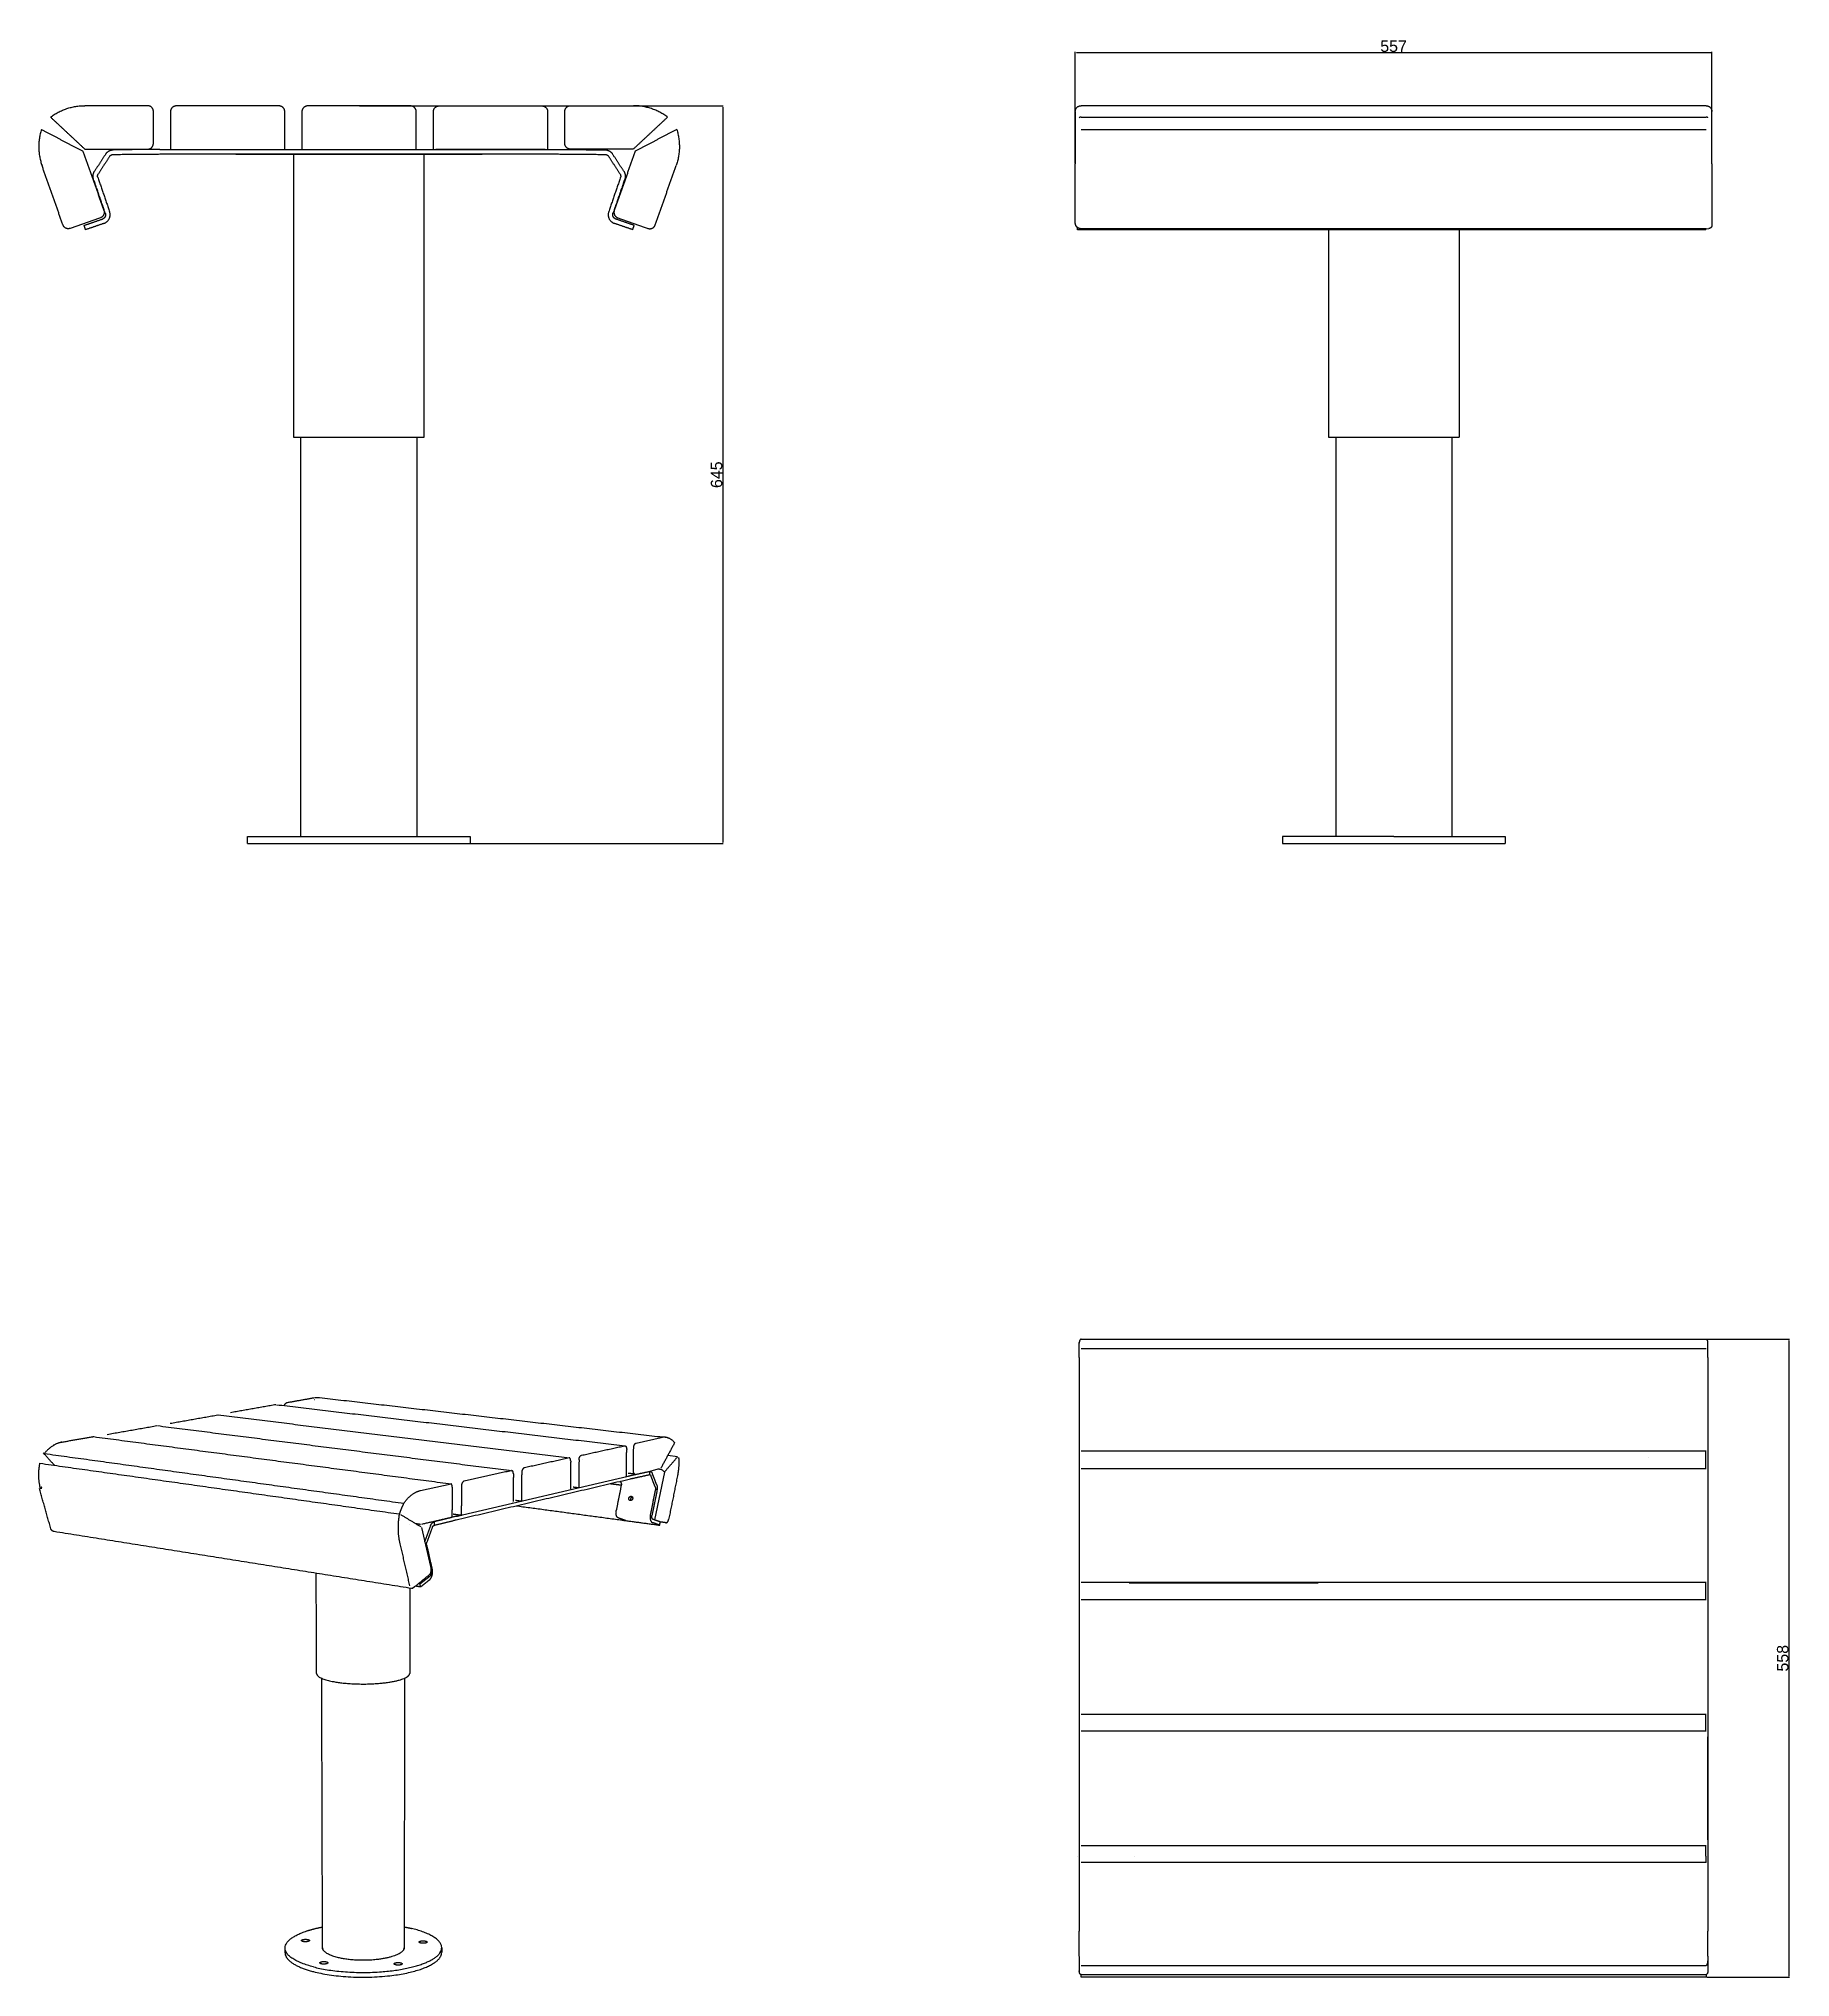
# Model space of a CAD drawing. Header units: millimetres. Extents: x -3602 to 1532, y 0 to 13678.
# Drawn here: x 0 to 1532, y 0 to 1696 of the extents above.
import ezdxf

# ---------------------------------------------------------------- set-up
doc = ezdxf.new("R2010")
doc.units = ezdxf.units.MM
doc.header["$MEASUREMENT"] = 0
doc.layers.add('Domyślny', color=7, linetype='Continuous', true_color=0x000000)
doc.layers.add('Utwórz2D linie widoczne', color=7, linetype='Continuous', true_color=0x000000)
doc.styles.add('Arial', font='arial.ttf')
doc.dimstyles.new('Domyślny', dxfattribs={"dimtxt": 10, "dimasz": 1, "dimexe": 0.5, "dimexo": 0.5, "dimgap": 0.25, "dimtad": 1, "dimtoh": 1, "dimdec": 0, "dimzin": 1, "dimdsep": 46, "dimtxsty": 'Arial', "dimcen": 0.5, "dimazin": 0, "dimtfac": 1, "dimtdec": 4, "dimtix": 1, "dimtmove": 1, "dimatfit": 3, "dimfxl": 0, "dimtolj": 1, "dimtzin": 1, "dimarcsym": 0})

msp = doc.modelspace()

# ---------------------------------------------------------------- blocks, each defined once
blk = doc.blocks.new('*D1')
at = {"layer": 'Defpoints', "color": 0}
for p in [(1458.858519878246, 558.2000154145965), (1458.858519878245, 0), (1531.238234795976, -8.844809040082772e-14)]:
    blk.add_point(p, dxfattribs=at)
at = {"layer": 'Domyślny', "color": 0, "lineweight": -2}
for p, q in [((1459.358519878246, 558.2000154145965), (1531.738234795977, 558.2000154145964)), ((1531.238234795977, 557.2000154145964), (1531.238234795976, 0.9999999999999115)), ((1459.358519878245, -6.110005441535673e-16), (1531.738234795976, -8.905909094498129e-14))]:
    blk.add_line(p, q, dxfattribs=at)
at = {"layer": 'Domyślny', "color": 0}
for points in [[(1531.404901462644, 557.2000154145964), (1531.07156812931, 557.2000154145964), (1531.238234795977, 558.2000154145964)], [(1531.07156812931, 0.9999999999999117), (1531.404901462643, 0.9999999999999113), (1531.238234795976, -8.844809040082772e-14)]]:
    blk.add_solid(points, dxfattribs=at)
at = {"layer": 'Domyślny', "color": 0, "insert": (1525.883234795977, 279.1000077072981), "char_height": 10, "attachment_point": 5, "rotation": 89.99999999999993, "style": 'Arial'}
blk.add_mtext('\\A1;558', dxfattribs=at)
blk = doc.blocks.new('*D2')
at = {"layer": 'Defpoints', "color": 0}
for p in [(1463.858519878245, 1684.293391068549), (906.9140754338435, 1586.84305357125), (1463.858519878242, 1586.843053571229)]:
    blk.add_point(p, dxfattribs=at)
at = {"layer": 'Domyślny', "color": 0, "lineweight": -2}
for p, q in [((906.9140754338435, 1587.34305357125), (906.9140754338472, 1684.79339106857)), ((907.9140754338472, 1684.29339106857), (1462.858519878245, 1684.293391068549)), ((1463.858519878242, 1587.343053571229), (1463.858519878245, 1684.793391068549))]:
    blk.add_line(p, q, dxfattribs=at)
at = {"layer": 'Domyślny', "color": 0}
for points in [[(907.9140754338472, 1684.460057735237), (907.9140754338472, 1684.126724401903), (906.9140754338472, 1684.29339106857)], [(1462.858519878245, 1684.126724401883), (1462.858519878245, 1684.460057735216), (1463.858519878245, 1684.293391068549)]]:
    blk.add_solid(points, dxfattribs=at)
at = {"layer": 'Domyślny', "color": 0, "insert": (1185.386297656047, 1689.62839106856), "char_height": 10, "attachment_point": 5, "style": 'Arial'}
blk.add_mtext('\\A1;557', dxfattribs=at)
blk = doc.blocks.new('*D3')
at = {"layer": 'Defpoints', "color": 0}
for p in [(280.2518617468877, 1637.413860246942), (280.2518617468877, 992.011894226584), (598.421343609886, 992.011894226584)]:
    blk.add_point(p, dxfattribs=at)
at = {"layer": 'Domyślny', "color": 0, "lineweight": -2}
for p, q in [((280.7518617468877, 1637.413860246942), (598.921343609886, 1637.413860246942)), ((598.421343609886, 1636.413860246942), (598.421343609886, 993.011894226584)), ((280.7518617468877, 992.011894226584), (598.921343609886, 992.011894226584))]:
    blk.add_line(p, q, dxfattribs=at)
at = {"layer": 'Domyślny', "color": 0}
for points in [[(598.5880102765526, 1636.413860246942), (598.2546769432194, 1636.413860246942), (598.421343609886, 1637.413860246942)], [(598.2546769432194, 993.011894226584), (598.5880102765526, 993.011894226584), (598.421343609886, 992.011894226584)]]:
    blk.add_solid(points, dxfattribs=at)
at = {"layer": 'Domyślny', "color": 0, "insert": (593.066343609886, 1314.712877236763), "char_height": 10, "attachment_point": 5, "rotation": 90, "style": 'Arial'}
blk.add_mtext('\\A1;645', dxfattribs=at)

# ---------------------------------------------------------------- dimensions: what is measured, and where the dimension line sits
at = {"layer": 'Domyślny'}
for p1, p2, distance, picture, middle in [((906.9140754338435, 1586.84305357125), (1463.858519878242, 1586.843053571229), 97.4503374973201, '*D2', (1185.386297656047, 1689.62839106856)), ((280.2518617468877, 1637.413860246942), (280.2518617468877, 992.011894226584), 318.1694818629983, '*D3', (593.066343609886, 1314.712877236763)), ((1458.858519878246, 558.2000154145965), (1458.858519878245, 0), 72.37971491773101, '*D1', (1525.883234795977, 279.1000077072981))]:
    dim = msp.add_aligned_dim(p1=p1, p2=p2, distance=distance, dimstyle='Domyślny', dxfattribs=at)
    dim.commit()
    dim.dimension.update_dxf_attribs({"geometry": picture, "text_midpoint": middle})

# ---------------------------------------------------------------- linework, layer by layer
at = {"layer": 'Domyślny'}
for points in [[(906.9140754338013, 1632.613436513142), (906.9140754338435, 1586.84305357125)], [(1463.858519878242, 1586.843053571229), (1463.858519878244, 1632.613436513142)], [(1458.732630915269, 1529.968914566114), (1461.100215386694, 1530.103483111681)], [(1463.858519878187, 1534.968914566129), (1463.858519878187, 1532.692279338651)], [(910.3862976560225, 520.2310615892468), (910.3862976560225, 40.27266190453633)], [(1460.386297656022, 520.2310615892522), (1460.386297656022, 40.27266190453088)], [(522.5924071597756, 467.379887736716), (544.6518657269984, 472.239250075881)], [(541.7498487458495, 444.5743508024085), (534.6857183074112, 442.6304624106209)], [(547.358621814206, 441.969606807355), (538.7062312340229, 400.1679286422622)], [(558.902574584676, 455.2834000498069), (550.3155522817779, 456.5480297513089)], [(334.0625913811077, 425.8496441991056), (360.6819838987684, 431.7153837755116)], [(370.8103243255687, 404.6032508684572), (515.7287407427564, 438.4966636793157)], [(334.8038850418421, 393.6221501265246), (343.5211665932964, 355.448659690712)], [(361.5120031515181, 404.6246989612533), (361.5120031515181, 402.3750282122714)], [(328.7010992994974, 341.4656637691437), (326.9916011147454, 340.0617499177694), (326.2471965772379, 340.1800486966541)], [(333.5139218476106, 344.2169086627318), (342.3212857461656, 351.2158625068953)]]:
    msp.add_lwpolyline(points, dxfattribs=at)
at = {"layer": 'Utwórz2D linie widoczne'}
for points, weights in [([(10.27266190452884, 1627.613436513135), (23.60599523785983, 1637.613436513142), (40.27266190452883, 1637.613436513142)], [1, 0.9486832980504415, 1]), ([(100.2726619045288, 1632.613436513142), (100.2726619045293, 1637.613436513142), (95.27266190452883, 1637.613436513142)], [1, 0.7071067811864833, 1]), ([(120.2518617468913, 1637.413860246941), (115.2518617468893, 1637.413860246944), (115.2518617468914, 1632.413860246941)], [1, 0.707106781186245, 1]), ([(215.2518617468895, 1632.413860246942), (215.2518617468877, 1637.41386024694), (210.2518617468895, 1637.413860246942)], [1, 0.7071067811867726, 1]), ([(235.2518617468895, 1637.413860246942), (230.251861746888, 1637.413860246943), (230.2518617468895, 1632.413860246942)], [1, 0.7071067811862923, 1]), ([(330.2518617468877, 1632.413860246943), (330.2518617468877, 1637.413860246942), (325.2518617468877, 1637.413860246942)], [1, 0.7071067811865074, 1]), ([(345.2518617468913, 1632.413860246942), (345.25186174689, 1637.413860246943), (350.2518617468913, 1637.413860246942)], [1, 0.7071067811863345, 1]), ([(440.2518617468895, 1637.413860246941), (445.251861746893, 1637.413860246945), (445.2518617468896, 1632.413860246941)], [1, 0.7071067811860451, 1]), ([(460.2310615892466, 1632.613436513142), (460.2310615892452, 1637.613436513143), (465.2310615892466, 1637.613436513142)], [1, 0.7071067811863506, 1]), ([(550.2310615892466, 1627.613436513135), (536.8977282559157, 1637.613436513142), (520.2310615892466, 1637.613436513142)], [1, 0.9486832980504372, 1]), ([(906.9140754338035, 1632.613436513139), (906.9140754338038, 1637.613436513137), (911.9140754338013, 1637.613436513136)], [1, 0.7071067811864993, 1]), ([(1458.858519878244, 1637.613436513142), (1463.858519878244, 1637.613436513142), (1463.858519878244, 1632.613436513142)], [1, 0.7071067811865315, 1]), ([(2.303708079184617, 1616.799646045058), (-2.697000059609045, 1600.900882071451), (2.841691813527127, 1585.181446009292)], [1, 0.9486832980504426, 1]), ([(558.2000154145908, 1616.799646045058), (563.2007235533833, 1600.900882071451), (557.6620316802484, 1585.181446009292)], [1, 0.9486832980504641, 1]), ([(58.58564761427715, 1595.363610032552), (60.92680849254345, 1598.96868164365), (65.22519987385658, 1599.006193136946)], [1, 0.8808907382051395, 1]), ([(61.9403298860625, 1593.185053892492), (63.11091032519412, 1594.987589698041), (65.26010601584949, 1595.006345444687)], [1, 0.8808907382048428, 1]), ([(95.27266190452883, 1599.613436513142), (100.272661904531, 1599.61343651314), (100.2726619045287, 1604.613436513142)], [1, 0.707106781186237, 1]), ([(465.2310615892466, 1599.613436513142), (460.2310615892473, 1599.613436513142), (460.2310615892467, 1604.613436513142)], [1, 0.707106781186652, 1]), ([(495.3735297733683, 1595.006345444687), (497.5227254640228, 1594.98758969804), (498.6933059031535, 1593.185053892491)], [1, 0.8808907382049297, 1]), ([(495.4084359153612, 1599.006193136943), (499.7068272966721, 1598.968681643647), (502.0479881749387, 1595.363610032551)], [1, 0.880890738205302, 1]), ([(47.64616946746264, 1574.216091473568), (46.95721073056444, 1577.457387491381), (48.76198572976957, 1580.236497280231)], [1, 0.9238795325116116, 1]), ([(51.55875987039599, 1575.047738236839), (51.21428050194668, 1576.668386245745), (52.11666800154751, 1578.05794114017)], [1, 0.9238795325117717, 1]), ([(508.5169677876702, 1578.05794114017), (509.4193552872686, 1576.668386245745), (509.0748759188219, 1575.047738236839)], [1, 0.9238795325122859, 1]), ([(511.8716500594483, 1580.236497280231), (513.6764250586556, 1577.457387491382), (512.987466321757, 1574.216091473568)], [1, 0.9238795325114808, 1]), ([(56.95968921659096, 1545.935524474922), (58.62129677853272, 1541.219693656275), (53.9054659598851, 1539.558086094334)], [1, 0.7071067811864503, 1]), ([(57.0422395577325, 1534.641708562962), (64.6063881625372, 1537.246253798613), (62.00184292687031, 1544.810402403413)], [1, 0.7071067811858301, 1]), ([(498.6317928623475, 1544.810402403413), (496.0272476266742, 1537.24625379861), (503.5913962314853, 1534.641708562961)], [1, 0.7071067811854195, 1]), ([(503.5440342771844, 1545.935524474922), (501.8824267152472, 1541.219693656277), (506.5982575338904, 1539.558086094334)], [1, 0.7071067811869439, 1]), ([(27.49681337546008, 1530.253083747467), (22.78098255681287, 1528.591476185526), (21.11937499487343, 1533.307307004173)], [1, 0.7071067811864098, 1]), ([(58.21976862446991, 1543.508129785584), (59.52204124230595, 1539.726055483183), (55.739966939901, 1538.423782865357)], [1, 0.7071067811855575, 1]), ([(504.8936688493168, 1538.423782865359), (501.1115945469097, 1539.726055483182), (502.4138671647477, 1543.508129785584)], [1, 0.7071067811851744, 1]), ([(533.0069101183153, 1530.253083747467), (537.722740936962, 1528.591476185527), (539.3843484989021, 1533.307307004173)], [1, 0.7071067811865324, 1]), ([(241.3398871831608, 505.6295635761637), (241.4840446572418, 505.6515842789092), (241.628888731781, 505.6346584774899)], [1, 0.9910414044525281, 1]), ([(241.6241011168966, 507.0976017615499), (243.5715050474845, 507.4400818340542), (245.4842315319095, 507.2203638238499)], [4204.451454159431, 4145.709750866041, 4122.942750620947]), ([(20.10906692616752, 468.1408738948755), (11.64355522927403, 466.6520872008584), (4.953918444524712, 458.2544198129089)], [3833.251746804925, 3624.313385623677, 3811.665823788862]), ([(47.07009354253851, 472.9723458455367), (47.61763238748046, 473.0686062957431), (48.16878032013663, 472.9957995836683)], [1, 0.9883665017710578, 1]), ([(512.4091324126372, 464.9932267116567), (514.4553658063779, 465.4441262651412), (514.4093420625453, 461.8447897121919)], [3807.365584678375, 2694.948404428368, 3812.040618213179]), ([(520.5154833095272, 463.3439890291222), (520.5626586424952, 466.9327650898578), (522.5924071597756, 467.379887736716)], [3823.593274745906, 2703.117366203911, 3826.652238732519]), ([(556.3735295222292, 467.793999167879), (551.2411085330381, 473.6907597871328), (544.6518657269984, 472.239250075881)], [3894.00728721276, 3682.863718642343, 3869.189225100317]), ([(1.674988865095463, 427.0478286423097), (-1.367023911382025, 437.813331477477), (1.001974600858864, 449.7331310095428)], [3812.77601813454, 3610.643119317018, 3807.250220623104]), ([(414.0255995317267, 443.2354537153773), (413.7953306904643, 443.2640743277865), (413.5689338999256, 443.2132081116429)], [1, 0.9851874475432885, 1]), ([(415.2474413329953, 440.4995112777826), (415.2658248614363, 442.3456199245777), (414.4157213352602, 443.2603428421211)], [3723.099646716875, 3082.60282762882, 3192.502890028178]), ([(424.779255823202, 445.6834684275381), (422.5467060341402, 445.1915129614135), (422.5189535224927, 441.4325015186774)], [3648.818635489315, 2577.370019427291, 3645.759671502703]), ([(464.5611919677892, 454.3882348341066), (464.364200787496, 454.4069827505218), (464.1711121538549, 454.363695465532)], [1, 0.987589320652312, 1]), ([(465.3929547318557, 451.6277529292702), (465.4113382602968, 453.4738615760654), (464.5612347341206, 454.3885844936087)], [3723.099646716875, 3082.60282762882, 3192.502890028178]), ([(472.6874622117041, 452.5768015251652), (472.725410400687, 456.2486853555712), (474.8529223660165, 456.7174951199579)], [3734.700642999005, 2640.260783498183, 3737.759606985617]), ([(521.8168931086675, 440.148862464658), (520.2134648191814, 440.3684918813131), (520.2516694820404, 443.2748408322323)], [3560.708612868275, 2865.052358085144, 3828.118269480839]), ([(534.2964131655989, 442.5876693584084), (536.0142297246474, 442.9631003877633), (536.9126662332837, 440.6235880507463)], [3856.307716548497, 3399.919502237621, 3862.031411383563]), ([(559.8170218544482, 454.7125211114155), (560.4652714790336, 446.7866955287267), (558.8271845755604, 438.6764289789767)], [3899.587981078084, 3777.355751316325, 3901.759466013726]), ([(2.623302622196188, 428.9142702341464), (1.299947715336105, 428.0013368870582), (2.746524301075193, 427.7875213329713)], [3817.848881319002, 2698.306209817707, 3814.287069223376]), ([(319.3953113823991, 414.7471489567047), (325.9438971291908, 424.0612196568292), (334.0625913811077, 425.8496441991056)], [3476.403594729743, 3306.25570844812, 3497.989517745806]), ([(361.7522441455008, 428.9230430123527), (361.7706276739416, 430.7691516591478), (360.9205241477655, 431.6838745766912)], [3723.099646716875, 3082.60282762882, 3192.502890028178]), ([(372.2034805176385, 434.0980873650124), (369.8579176802659, 433.5812288095453), (369.8414409859238, 429.7308580247512)], [3559.877663993017, 2514.479255356949, 3556.818700006403]), ([(465.1092484676824, 426.6578139941717), (465.0950137974696, 426.6597233258873), (465.0806053391284, 426.6615927319217)], [3700.781927935986, 3713.585384472367, 3726.703241457537]), ([(509.4963596180652, 432.7507600898177), (509.8454323654735, 431.8605226888149), (509.6932718674607, 430.6902368123315)], [3900.479889827629, 3604.42578649407, 3901.397845562575]), ([(513.1927658952937, 437.9137852795437), (513.2070204670209, 437.9120020087292), (513.2211091856021, 437.9101806522069)], [3815.644212953841, 3802.213635712727, 3789.104967034457]), ([(534.2427360027432, 439.7423827072271), (535.1019002410259, 439.93137701441), (535.5516623243282, 438.7618811552614)], [3856.927123352216, 3398.998256422934, 3859.788970769749]), ([(539.3151617662704, 428.9758249788447), (539.6598921343756, 428.0794383046679), (539.5065615828411, 426.899881677924)], [3869.831235063464, 3576.110121658165, 3870.749190798409]), ([(540.6704563352635, 430.8383709330387), (541.3587083439753, 429.0461752131669), (541.0523013773623, 426.6889888134407)], [3872.073675677273, 3579.034115949954, 3873.909587147169]), ([(319.3953113823991, 414.7471489567047), (317.0685314928642, 410.1766548803182), (315.491257485977, 405.3420865978503)], [3471.987991563989, 3400.648604424998, 3386.919171459978]), ([(414.6447601415181, 414.8552165238146), (414.6303819226671, 414.8572203611673), (414.6158213935853, 414.8591822962769)], [3612.458901524676, 3624.957139731368, 3637.762269961237]), ([(507.1441444312882, 401.8242071980397), (504.1317510783877, 402.8893235608824), (505.2429975925475, 408.4562573778595)], [3903.686819143439, 2755.889138358222, 3898.207731480983]), ([(315.4616599142024, 405.3476955027093), (312.9814427211048, 392.2598631654553), (315.6998795591098, 380.5458637538897)], [3471.987991563989, 3292.585442141465, 3477.513789075423]), ([(342.7471773591172, 394.936751109718), (343.8792580829553, 397.9999468937288), (345.9410353647885, 398.511520289343)], [3519.057808701158, 3100.987207529384, 3523.604170009872]), ([(344.3532550922167, 393.6253571248128), (344.918640687907, 395.1561694335667), (345.9488430326355, 395.4132460481555)], [3522.004388962368, 3103.041934471552, 3524.277569616723]), ([(535.0456120671108, 404.4865815889369), (533.9316613670087, 398.8747102946857), (536.9196423271612, 397.8076655619465)], [3867.559076716818, 2734.217266736104, 3873.038164379273]), ([(537.4754674303767, 400.6094543689093), (535.9832904519044, 401.1447597806779), (536.5396047366869, 403.9481902158367)], [3873.434132188215, 2736.714399802224, 3870.694588356986]), ([(548.5829804063732, 397.7060085197416), (550.4177045883117, 397.0200915530679), (551.1190122934539, 400.4929943513376)], [3896.420242864857, 2757.954029265882, 3900.858968407847]), ([(337.6753770346069, 381.0477172055408), (337.8047537140422, 381.5622466565032), (337.9882675006509, 382.0600433732601)], [1, 0.9985731153619681, 1]), ([(339.3262070027896, 378.3555792336912), (339.1634230037703, 379.5736039462221), (339.6006857296189, 380.7575166033448)], [3516.90640163711, 3248.709730578438, 3516.851417922868]), ([(342.9507769046319, 357.2578795089374), (343.7378858270022, 353.8145232616062), (341.471815936051, 351.9535286513367)], [3525.711048721598, 2494.501778597368, 3524.37955160811]), ([(341.8810255817788, 347.7235269826818), (345.5079817168904, 350.6624593139585), (344.2785585235702, 356.1843268471756)], [3527.677218880093, 2498.283506049306, 3529.869643250464]), ([(343.5211665932964, 355.448659690712), (344.1374652602494, 352.6850078555845), (342.3212857461656, 351.2158625068953)], [3527.155044234518, 2495.219622373131, 3526.05883204933]), ([(243.0489178621305, 265.8054982796983), (243.0632075980421, 261.3875725929767), (258.0476330184077, 258.6122050114166)], [3333.54602061795, 3238.150942645504, 3853.580385744755]), ([(319.7198276200049, 44.05720008228585), (322.984595474373, 43.43626657930946), (326.007094931104, 42.70486588176351)], [3864.608125477081, 3940.155505470977, 4029.696624707793]), ([(215.4671765494438, 21.46108793936917), (215.5174478762073, 11.30635747814984), (240.3626634489858, 4.878057258481419)], [3379.551500074582, 3276.904532418482, 3879.853314769065]), ([(261.3739677593749, 17.27891342056581), (246.6210492596478, 21.02116996498769), (248.28624061864, 26.96589260211284)], [3914.846761514742, 3226.353609920763, 3407.42623982808]), ([(248.2903040106027, 25.5953646643963), (248.2935917547537, 25.0168317810717), (248.4751267775552, 24.46750843199036)], [1, 0.9877407325833638, 1]), ([(319.5120594730805, 24.5788697381115), (319.692636201549, 25.12856724582807), (319.6950168585078, 25.70716005370481)], [1, 0.9877568997885241, 1]), ([(911.9140754338015, 8.101105061608028e-05), (911.9140754338016, -0.01382314964527314), (911.9140754338017, 2.303708079186663)], [0.974398027237819, 0.9755443842271704, 1])]:
    msp.add_rational_spline(points, weights, degree=2, dxfattribs=at)
for points in [[(95.27266190452883, 1637.613436513142), (67.77266190452883, 1637.613436513142), (40.27266190452883, 1637.613436513142)], [(100.2726619045288, 1604.613436513142), (100.2726619045288, 1618.613436513142), (100.2726619045288, 1632.613436513142)], [(115.2518617468895, 1632.413860246941), (115.2518617468895, 1615.913860246941), (115.2518617468895, 1599.413860246941)], [(210.2518617468895, 1637.413860246942), (165.2518617468895, 1637.413860246941), (120.2518617468895, 1637.413860246941)], [(215.2518617468895, 1599.413860246942), (215.2518617468895, 1615.913860246942), (215.2518617468895, 1632.413860246942)], [(230.2518617468877, 1632.413860246942), (230.2518617468877, 1615.913860246942), (230.2518617468877, 1599.413860246942)], [(325.2518617468877, 1637.413860246942), (280.2518617468877, 1637.413860246942), (235.2518617468877, 1637.413860246942)], [(330.2518617468877, 1599.413860246943), (330.2518617468877, 1615.913860246943), (330.2518617468877, 1632.413860246943)], [(345.2518617468913, 1599.413860246942), (345.2518617468913, 1615.913860246942), (345.2518617468913, 1632.413860246942)], [(350.2518617468913, 1637.413860246942), (395.2518617468913, 1637.413860246941), (440.2518617468913, 1637.413860246941)], [(445.2518617468913, 1632.413860246941), (445.2518617468913, 1615.913860246941), (445.2518617468913, 1599.413860246941)], [(460.2310615892466, 1604.613436513142), (460.2310615892466, 1618.613436513142), (460.2310615892466, 1632.613436513142)], [(465.2310615892466, 1637.613436513142), (492.7310615892466, 1637.613436513142), (520.2310615892466, 1637.613436513142)], [(1458.858519878244, 1637.613436513142), (1185.386297656022, 1637.613436513142), (911.9140754338003, 1637.613436513142)], [(2.303708079182798, 1616.799646045058), (20.49285705721377, 1607.304654762549), (38.68200603524474, 1597.80966348004)], [(10.27266190452883, 1627.613436513135), (25.27266190452883, 1613.613436513138), (40.27266190452883, 1599.613436513142)], [(550.2310615892466, 1627.613436513135), (535.2310615892466, 1613.613436513138), (520.2310615892466, 1599.613436513142)], [(558.2000154145926, 1616.799646045058), (540.0108664365616, 1607.304654762549), (521.8217174585307, 1597.80966348004)], [(911.9140754338003, 1627.613436513135), (1185.386297656022, 1627.613436513135), (1458.858519878244, 1627.613436513135)], [(911.9140754338017, 1616.799646045058), (1185.386297656024, 1616.799646045058), (1458.858519878246, 1616.799646045058)], [(38.68200603524474, 1597.80966348004), (47.82084762591785, 1571.872593977481), (56.95968921659096, 1545.935524474922)], [(40.27266190452883, 1599.613436513142), (67.77266190452883, 1599.613436513142), (95.27266190452883, 1599.613436513142)], [(58.58564761427897, 1595.363610032551), (53.67381667202426, 1587.800053656391), (48.76198572976955, 1580.236497280231)], [(105.9250950304368, 1599.361375741074), (85.57514745214667, 1599.183784439009), (65.22519987385658, 1599.006193136945)], [(65.26010601584949, 1595.006345444688), (85.59260185223587, 1595.183784447708), (105.9250976886223, 1595.361223450729)], [(105.9250950304368, 1599.361375741071), (280.3168178946098, 1599.361375741073), (454.7085407587829, 1599.361375741074)], [(105.9250963595287, 1595.361528048814), (280.2993654881611, 1595.361528048816), (454.6736346167936, 1595.361528048817)], [(172.5445875507003, 1595.267305039528), (172.5445875507003, 1595.314416544172), (172.5445875507003, 1595.361528048815)], [(172.5445875507003, 1595.267305039528), (220.2035167149679, 1595.267305039528), (267.8624458792356, 1595.267305039527)], [(210.2518617468895, 1599.413860246942), (211.6334482909126, 1599.413860246942), (213.0150348349358, 1599.413860246942)], [(222.8968484204333, 1595.267305039528), (222.8968484204333, 1471.477270937452), (222.8968484204333, 1347.687236835376)], [(232.4880077549251, 1599.413860246942), (233.8699347509064, 1599.413860246942), (235.2518617468877, 1599.413860246942)], [(235.2518617468877, 1599.413860246942), (280.2518617468877, 1599.413860246942), (325.2518617468877, 1599.413860246943)], [(267.8624458792356, 1595.267305039527), (280.2035167149679, 1595.267305039527), (292.5445875507003, 1595.267305039527)], [(292.5445875507003, 1595.267305039527), (340.2035167149679, 1595.267305039528), (387.8624458792356, 1595.267305039528)], [(325.2518617468877, 1599.413860246943), (326.6334482909108, 1599.413860246943), (328.0150348349339, 1599.413860246943)], [(337.1968484204344, 1347.687236835376), (337.1968484204344, 1471.477270937452), (337.1968484204344, 1595.267305039528)], [(350.2518617468913, 1599.413860246942), (348.8702752028682, 1599.413860246942), (347.4886886588451, 1599.413860246942)], [(440.2518617468913, 1599.413860246941), (395.2518617468913, 1599.413860246942), (350.2518617468913, 1599.413860246942)], [(387.8624458792355, 1595.361528048817), (387.8624458792356, 1595.314416544172), (387.8624458792356, 1595.267305039528)], [(443.0157157388539, 1599.413860246941), (441.6337887428726, 1599.413860246941), (440.2518617468913, 1599.413860246941)], [(454.6736346167918, 1595.361528048817), (475.0235821950801, 1595.183936746752), (495.3735297733683, 1595.006345444688)], [(454.7085407587811, 1599.361375741074), (475.0584883370711, 1599.183784439009), (495.4084359153612, 1599.006193136945)], [(520.2310615892466, 1599.613436513142), (492.7310615892466, 1599.613436513142), (465.2310615892466, 1599.613436513142)], [(511.8716500594483, 1580.236497280231), (506.9598191171935, 1587.800053656391), (502.0479881749388, 1595.363610032551)], [(521.8217174585307, 1597.80966348004), (512.6828758678575, 1571.872593977481), (503.5440342771844, 1545.935524474922)], [(21.1193749948734, 1533.307307004173), (11.98053340420029, 1559.244376506733), (2.841691813527177, 1585.181446009292)], [(61.94032988606432, 1593.185053892491), (57.02849894380597, 1585.621497516331), (52.11666800154762, 1578.05794114017)], [(508.5169677876702, 1578.05794114017), (503.6051368454118, 1585.621497516331), (498.6933059031535, 1593.185053892491)], [(539.384348498902, 1533.307307004173), (548.5231900895751, 1559.244376506733), (557.6620316802482, 1585.181446009292)], [(906.9140754338044, 1534.968914566118), (906.914075433824, 1560.905984068684), (906.9140754338435, 1586.84305357125)], [(1463.858519878242, 1586.843053571229), (1463.858519878214, 1560.905984068679), (1463.858519878187, 1534.968914566129)], [(58.21976862446991, 1543.508129785584), (52.93296904596536, 1558.862110629576), (47.64616946746082, 1574.216091473568)], [(51.58814274141241, 1575.053983758874), (51.5734513059042, 1575.050860997857), (51.55875987039599, 1575.047738236839)], [(51.58814274141241, 1575.053983758874), (56.79499283414134, 1559.932193081144), (62.00184292687027, 1544.810402403413)], [(509.0454930478072, 1575.053983758874), (503.8386429550774, 1559.932193081144), (498.6317928623475, 1544.810402403413)], [(512.9874663217588, 1574.216091473568), (507.7006667432534, 1558.862110629576), (502.4138671647479, 1543.508129785584)], [(509.0454930478072, 1575.053983758874), (509.0601844833145, 1575.050860997857), (509.0748759188218, 1575.047738236839)], [(53.90546595988508, 1539.558086094334), (40.70113966767258, 1534.905584920901), (27.49681337546008, 1530.253083747467)], [(39.6661511547145, 1532.889124239587), (47.70305904730776, 1535.656453552472), (55.73996693990102, 1538.423782865358)], [(40.96842377254234, 1529.107049937189), (40.31728746362842, 1530.998087088388), (39.6661511547145, 1532.889124239587)], [(57.0422395577325, 1534.641708562961), (49.00533166513742, 1531.874379250075), (40.96842377254234, 1529.107049937189)], [(519.6652120166755, 1529.107049937189), (511.6283041240804, 1531.874379250075), (503.5913962314853, 1534.641708562961)], [(520.9674846345033, 1532.889124239587), (512.93057674191, 1535.656453552472), (504.8936688493168, 1538.423782865358)], [(506.5982575338903, 1539.558086094334), (519.8025838261028, 1534.905584920901), (533.0069101183153, 1530.253083747467)], [(519.6652120166755, 1529.107049937189), (520.3163483255894, 1530.998087088388), (520.9674846345033, 1532.889124239587)], [(908.7326309152708, 1529.107049937189), (908.7326309152708, 1530.109354983196), (908.7326309152708, 1531.111660029203)], [(958.7326309152708, 1529.107049937189), (933.7326811551678, 1529.107049937189), (908.7327313950649, 1529.107049937189)], [(1458.858519878246, 1529.968914566114), (1185.386297656024, 1529.968914566114), (911.9140754338017, 1529.968914566114)], [(958.7326309152708, 1529.107049937189), (958.7326309152706, 1529.537982251652), (958.7326309152706, 1529.968914566114)], [(1418.732630915267, 1529.107049937189), (1188.732630915269, 1529.107049937189), (958.7326309152708, 1529.107049937189)], [(1128.45790178567, 1529.107049937189), (1128.45790178567, 1438.397143386283), (1128.45790178567, 1347.687236835376)], [(1242.75790178567, 1529.107049937189), (1242.75790178567, 1438.397143386283), (1242.75790178567, 1347.687236835376)], [(1418.732630915267, 1529.107049937189), (1418.732630915267, 1529.537982251652), (1418.732630915267, 1529.968914566114)], [(1458.732630915269, 1529.107049937189), (1438.732630915268, 1529.107049937189), (1418.732630915267, 1529.107049937189)], [(1458.732630915269, 1529.107049937189), (1458.732630915269, 1529.537982251652), (1458.732630915269, 1529.968914566114)], [(222.8968484204333, 1347.687236835376), (280.0464114044503, 1347.687236835376), (337.1959743884672, 1347.687236835376)], [(229.2468484204337, 998.011894226584), (229.2468484204337, 1172.84956553098), (229.2468484204337, 1347.687236835376)], [(330.8468484204341, 1347.687236835376), (330.8468484204341, 1172.84956553098), (330.8468484204341, 998.0118942265839)], [(1134.80790178567, 1347.687236835376), (1134.80790178567, 1172.84956553098), (1134.80790178567, 998.011894226584)], [(1185.60790178567, 1347.687236835376), (1214.182464769687, 1347.687236835376), (1242.757027753703, 1347.687236835376)], [(1236.40790178567, 1347.687236835376), (1236.407901785671, 1172.84956553098), (1236.407901785671, 998.011894226584)], [(182.546848420433, 998.011894226584), (280.046848420433, 998.011894226584), (377.546848420433, 998.011894226584)], [(182.546848420433, 992.011894226584), (182.546848420433, 995.011894226584), (182.546848420433, 998.011894226584)], [(182.546848420433, 992.011894226584), (280.046848420433, 992.011894226584), (377.546848420433, 992.011894226584)], [(377.546848420433, 998.011894226584), (377.546848420433, 995.011894226584), (377.546848420433, 992.011894226584)], [(1088.10790178567, 998.011894226584), (1088.10790178567, 995.011894226584), (1088.10790178567, 992.011894226584)], [(1185.60790178567, 998.011894226584), (1136.85790178567, 998.011894226584), (1088.10790178567, 998.011894226584)], [(1088.10790178567, 992.011894226584), (1136.85790178567, 992.011894226584), (1185.60790178567, 992.011894226584)], [(1185.60790178567, 998.011894226584), (1234.35790178567, 998.011894226584), (1283.10790178567, 998.011894226584)], [(1185.60790178567, 992.011894226584), (1234.35790178567, 992.011894226584), (1283.10790178567, 992.011894226584)], [(1283.10790178567, 998.011894226584), (1283.10790178567, 995.011894226584), (1283.10790178567, 992.011894226584)], [(910.3862976560239, 555.1185121671958), (910.3862976560238, 555.3109788088), (910.3862976560235, 555.503445450404)], [(910.3862976560235, 542.4066769307403), (910.3862976560235, 548.6306574116372), (910.3862976560234, 554.8546378925341)], [(911.9140754338017, 558.2000154145946), (1185.386297656024, 558.2000154145956), (1458.858519878246, 558.2000154145965)], [(911.9140754338003, 550.2310615892468), (1185.386297656022, 550.2310615892486), (1458.858519878244, 550.2310615892504)], [(1460.386297656024, 555.1185121671957), (1460.386297656024, 555.3109788088), (1460.386297656024, 555.5034454504043)], [(1460.386297656024, 542.4066767188826), (1460.386297656024, 548.6306573057084), (1460.386297656024, 554.8546378925341)], [(910.3862976560221, 542.1525406241083), (910.3862976560223, 531.1918011066775), (910.3862976560225, 520.2310615892468)], [(1460.386297656022, 542.1525406241119), (1460.386297656022, 531.1918011066821), (1460.386297656022, 520.2310615892522)], [(115.077518053381, 484.7046136476579), (135.8034333656431, 488.3507592495221), (156.5293486779051, 491.9969048513864)], [(156.9721721471134, 492.0093433337863), (310.766703440617, 473.1989639136975), (464.5612347341205, 454.3885844936087)], [(207.4684494155879, 500.9582161044393), (187.6303800671839, 497.4682621885628), (167.7923107187799, 493.9783082726863)], [(207.8772683029995, 500.9705738925181), (360.3291476043199, 482.9929229779153), (512.7810269056404, 465.0152720633126)], [(217.6798829699838, 502.9704415145828), (229.3705854065571, 505.0260024018404), (241.0612878431304, 507.081563289098)], [(245.4842315319172, 507.2203638238495), (396.8360313126148, 489.8343362582052), (548.1878310933123, 472.4483086925608)], [(59.95536390643728, 475.0074110450159), (81.6300912943345, 478.8204736165034), (103.3048186822317, 482.6335361879908)], [(103.7855743494744, 482.6459349939709), (258.9055865522344, 462.9406944040077), (414.0255987549945, 443.2354538140444)], [(13.7010916572228, 447.9406728091156), (8.815265923282377, 453.3510986036169), (3.929440189341948, 458.7615243981182)], [(4.953918444524712, 458.2544198129089), (162.1746149134619, 436.5007843848068), (319.3953113823991, 414.7471489567047)], [(19.53203508404955, 468.1303651189288), (33.30106431329123, 470.5513554822321), (47.07009354253292, 472.9723458455355)], [(48.16878032013428, 472.9957995836684), (204.5446522339499, 452.3398370801798), (360.9205241477656, 431.6838745766912)], [(474.8529223660165, 456.7174951199586), (493.6310273893268, 460.8553609158076), (512.4091324126372, 464.9932267116567)], [(514.1072572237266, 438.0982925813894), (514.258299643136, 449.9715411467906), (514.4093420625453, 461.8447897121918)], [(520.2516694820404, 443.2748408322323), (520.3835763957838, 453.3094149306772), (520.5154833095272, 463.3439890291222)], [(556.3735295222292, 467.793999167879), (550.3155522817779, 456.5480297513089), (544.2575750413265, 445.3020603347388)], [(1458.858519878245, 460.2310615892504), (1185.386297656023, 460.2310615892486), (911.9140754338008, 460.2310615892468)], [(1458.732731395063, 454.7085407587849), (1458.732731395063, 457.4698011740177), (1458.732731395063, 460.2310615892504)], [(1.001974600858497, 449.7331310095433), (158.2318172575307, 427.5404132561264), (315.461659914203, 405.3476955027096)], [(413.5689338999238, 443.2132081116437), (392.8862072087801, 438.655647738328), (372.2034805176364, 434.0980873650122)], [(422.5189535224927, 441.4325015186774), (422.4309036408521, 428.9966844568), (422.3428537592115, 416.5608673949226)], [(464.1711121538549, 454.363695465532), (444.4751839885288, 450.0235819465348), (424.7792558232027, 445.6834684275377)], [(465.3929547318557, 451.6277529292702), (465.2728342348644, 439.4785809037205), (465.1527137378731, 427.3294088781708)], [(472.6874622117041, 452.5768015251651), (472.5653530950002, 440.4296294948338), (472.4432439782963, 428.2824574645025)], [(475.7472058428413, 452.7433605451179), (475.746734143016, 452.6985009499356), (475.7462624431907, 452.6536413547533)], [(517.8827679671069, 439.0004459847384), (526.0895905663529, 440.7940576715743), (534.2964131655989, 442.58766935841)], [(534.2964131655989, 442.58766935841), (534.2695745841711, 441.1650260328186), (534.2427360027432, 439.7423827072271)], [(544.8712252478505, 444.1922729624666), (543.31053699685, 444.3833118824376), (541.7498487458495, 444.5743508024085)], [(547.358621814206, 441.969606807355), (553.130598199441, 448.6265034285809), (558.902574584676, 455.2834000498069)], [(911.9140754338017, 445.2518617468916), (1185.386297656024, 445.2518617468934), (1458.858519878246, 445.2518617468952)], [(1408.732731395065, 454.6736346167957), (1408.732731395065, 454.6910876877912), (1408.732731395065, 454.7085407587867)], [(1458.732731395065, 445.251861746895), (1458.732731395065, 449.9627481818453), (1458.732731395065, 454.6736346167957)], [(10.50573923545457, 392.4801640710619), (5.525208898262105, 410.096179903828), (0.5446785610696373, 427.7121957365941)], [(361.7522441455007, 428.9230430123527), (361.6321236485094, 416.773870986803), (361.5120031515181, 404.6246989612533)], [(365.2765699617814, 400.2362619008022), (441.5539379858354, 418.1842734535362), (517.8313060098893, 436.1322850062703)], [(369.8414409859238, 429.7308580247512), (369.7533911042832, 417.2950409628738), (369.6653412226426, 404.8592239009964)], [(415.2474413329953, 440.4995112777826), (415.1273208360039, 428.3503392522329), (415.0072003390127, 416.2011672266832)], [(467.6600065514413, 428.9985711161619), (470.0487109816099, 428.6903659199879), (472.4374154117785, 428.3821607238139)], [(499.9617050488847, 431.9275803501038), (504.8216345147895, 431.3097064202075), (509.6815639806942, 430.6918324903111)], [(509.6815536000158, 430.6917804869536), (507.4622755962816, 419.5740189324066), (505.2429975925475, 408.4562573778595)], [(509.4963596180652, 432.7507600898177), (509.2414195115006, 433.4009317791381), (508.9864794049359, 434.0511034684585)], [(509.6815639806942, 430.6918324903111), (509.6874246289057, 430.6910873886039), (509.6932852771172, 430.6903422868967)], [(515.7287407427564, 438.4966636793157), (516.8057543549317, 438.7485548320266), (517.8827679671069, 439.0004459847376)], [(521.8168825157304, 440.1487771920484), (518.788299604724, 440.525001017871), (515.7597166937175, 440.9012248436935)], [(517.831306009888, 436.1322850062703), (526.0370210063156, 437.9373338567486), (534.2427360027432, 439.7423827072271)], [(539.4949333902744, 426.9014143190845), (537.2702727286926, 415.6939979540107), (535.0456120671108, 404.4865815889369)], [(539.3151617662704, 428.9758249788447), (537.4334120452993, 433.8688530670531), (535.5516623243282, 438.7618811552614)], [(541.0523013773654, 426.6889888134414), (538.7959530570262, 415.318589514639), (536.5396047366869, 403.9481902158367)], [(540.6704563352635, 430.8383709330379), (538.7915612842736, 435.7309794918924), (536.9126662332837, 440.623588050747)], [(539.472287108964, 426.9043472391668), (539.4836154532976, 426.9029069942658), (539.4949437976312, 426.9014667493648)], [(539.4949442828567, 426.901466683163), (539.5007529328489, 426.9006741805435), (539.5065615828411, 426.899881677924)], [(541.0523013773623, 426.6889888134407), (540.2794314801017, 426.7944352456824), (539.5065615828411, 426.899881677924)], [(558.8271845755604, 438.6764289789768), (554.9730984345072, 419.5847116651572), (551.1190122934539, 400.4929943513376)], [(417.2177109110689, 417.3504630480453), (419.7769029695895, 417.007609041052), (422.33609502811, 416.6647550340587)], [(417.5941783560835, 412.5465587056976), (465.5538162803625, 406.0593586805627), (513.5134542046414, 399.5721586554278)], [(316.3926223641439, 405.0189394795147), (325.2723707315766, 399.6314752895898), (334.1521190990093, 394.244011099665)], [(324.7583881989565, 395.7874133006869), (324.6943378665093, 395.7966014478021), (324.6302875340621, 395.8057895949174)], [(333.9982177325024, 396.1603801841705), (332.0326599731984, 396.4414133131177), (330.0671022138944, 396.7224464420648)], [(361.2342057854605, 402.3547481046533), (348.0725578420414, 399.2764578362495), (334.9109098986222, 396.1981675678458)], [(342.7471773591172, 394.936751109718), (340.3677224298841, 388.4983972414891), (337.9882675006509, 382.0600433732601)], [(344.3532550922184, 393.625357124812), (341.9769704109187, 387.1914368640784), (339.600685729619, 380.7575166033448)], [(345.9410353647907, 398.5115202893408), (345.5865171752189, 398.5618093569544), (345.2319989856472, 398.6120984245679)], [(365.27248713751, 403.308089013175), (355.6067612511492, 400.9098046512586), (345.9410353647885, 398.5115202893421)], [(345.9410353647907, 398.5115202893408), (345.9449391987143, 396.9623831687484), (345.9488430326379, 395.4132460481559)], [(345.9488430326355, 395.4132460481555), (355.612703868856, 397.8247651447311), (365.2765647050765, 400.2362842413067)], [(362.5537909556028, 405.3623194849592), (366.1433366173395, 404.8622703902452), (369.7328822790763, 404.3622212955312)], [(365.2725498689633, 403.3080802452093), (368.041437097266, 403.9556655568332), (370.8103243255687, 404.6032508684572)], [(513.5134542046414, 399.5721586554278), (510.3287993179648, 400.6981829267338), (507.1441444312882, 401.8242071980397)], [(513.5134542046414, 399.5721586554278), (528.3752694964537, 397.561893926432), (543.2370847882659, 395.5516291974362)], [(543.2370847882659, 395.5516291974362), (540.0783635577136, 396.6796473796913), (536.9196423271612, 397.8076655619465)], [(543.7903606249826, 398.3440417867494), (540.6329140276796, 399.4767480778294), (537.4754674303767, 400.6094543689093)], [(543.2370847882659, 395.5516291974362), (543.5137227066242, 396.9478354920928), (543.7903606249826, 398.3440417867494)], [(548.7944146584399, 397.6506211911118), (546.2904284666268, 397.9874434279845), (543.7864422748138, 398.3242656648573)], [(326.2471965772379, 340.1800486966541), (169.8369662049287, 365.0363443340005), (13.42673583261953, 389.892639971347)], [(315.6998795591098, 380.5458637538897), (320.058520334837, 361.4591185359834), (324.4171611105641, 342.3723733180771)], [(339.3403685423166, 378.3638587436124), (339.3325874696525, 378.365008139132), (339.3248063969884, 378.3661575346516)], [(339.3403685423166, 378.3638587436124), (339.3332877725534, 378.3597189886518), (339.3262070027901, 378.3555792336913)], [(339.3403685423166, 378.3638587436124), (341.8094635329431, 367.2740927953938), (344.2785585235696, 356.1843268471753)], [(243.048917862135, 265.8054982787265), (242.9071695227726, 309.6261237633731), (242.7654211834103, 353.4467492480197)], [(324.6686049993269, 340.4309142497434), (324.6081625372893, 303.1646649337126), (324.5477200752517, 265.8984156176818)], [(341.471815936051, 351.9535286513367), (335.0864576177742, 346.7095962102402), (328.7010992994974, 341.4656637691437)], [(334.1365542584858, 341.4481609973031), (331.8488945213924, 341.8101026152877), (329.561234784299, 342.1720442332722)], [(333.5139218476106, 344.2169086627318), (332.900232309745, 344.3135468474771), (332.2865427718793, 344.4101850322224)], [(334.1365542584858, 341.4481609973031), (333.8252380530482, 342.8325348300175), (333.5139218476106, 344.2169086627318)], [(341.8810255817782, 347.7235269826805), (338.008789920132, 344.5858439899919), (334.1365542584858, 341.4481609973031)], [(1458.858519878246, 345.2518617468952), (1185.386297656024, 345.2518617468934), (911.9140754338022, 345.2518617468916)], [(953.9338716224305, 345.0997275892107), (1036.654842205212, 345.0997275892107), (1119.375812787993, 345.0997275892107)], [(953.9338716224305, 345.0975465721815), (1036.654842205212, 345.0975465721815), (1119.375812787994, 345.0975465721815)], [(1458.732731395065, 330.2518617468916), (1458.732731395065, 337.7518617468933), (1458.732731395065, 345.251861746895)], [(1458.858519878246, 330.2518617468916), (1185.386297656024, 330.2518617468916), (911.9140754338013, 330.2518617468916)], [(248.2903040106016, 25.59536466425816), (247.9405274442612, 143.5703373099274), (247.5907508779208, 261.5453099555966)], [(320.0140017921688, 261.628427601572), (319.8545093253388, 143.6677938276454), (319.6950168585088, 25.70716005371884)], [(911.9140754338013, 230.2518617468916), (1185.386297656024, 230.2518617468916), (1458.858519878246, 230.2518617468916)], [(1458.732731395065, 215.2518617468935), (1458.732731395065, 222.7518617468925), (1458.732731395065, 230.2518617468915)], [(1458.858519878246, 215.2518617468934), (1185.386297656024, 215.2518617468934), (911.9140754338026, 215.2518617468934)], [(1119.404518459998, 215.3094868577621), (1036.683547877216, 215.3094868577621), (953.9625772944345, 215.3094868577621)], [(1119.404518459997, 215.3073058407329), (1036.683547877216, 215.3073058407329), (953.9625772944349, 215.3073058407329)], [(1416.867429361621, 215.3094868577621), (1334.146458778839, 215.3094868577621), (1251.425488196058, 215.3094868577621)], [(1416.867429361621, 215.3073058407329), (1334.14645877884, 215.3073058407329), (1251.425488196058, 215.3073058407329)], [(1460.386297656024, 120.2518617468934), (1460.386297656024, 165.2518617468934), (1460.386297656024, 210.2518617468934)], [(908.7326309152708, 105.9250950304406), (908.7326309152708, 105.9425481014352), (908.7326309152708, 105.9600011724299)], [(911.9140754338026, 115.2518617468934), (1185.386297656024, 115.2518617468934), (1458.858519878246, 115.2518617468934)], [(958.7326309152689, 105.9600011724299), (958.7326309152689, 105.9425481014343), (958.7326309152689, 105.9250950304388)], [(1458.732630915269, 105.9250950304406), (1458.732630915269, 103.0988784674867), (1458.732630915269, 100.2726619045327)], [(1458.732731395065, 105.9600011724299), (1458.732731395065, 110.6059314596616), (1458.732731395065, 115.2518617468933)], [(1458.858519878245, 100.2726619045327), (1185.386297656023, 100.2726619045345), (911.9140754338008, 100.2726619045363)], [(910.3862976560221, 18.35118286967486), (910.3862976560223, 29.3119223871056), (910.3862976560225, 40.27266190453633)], [(1460.386297656022, 18.35118286967122), (1460.386297656022, 29.31192238710105), (1460.386297656022, 40.27266190453088)], [(215.4671765472742, 21.4610883778569), (215.4571583848797, 23.48476806198136), (215.4471402224852, 25.50844774610581)], [(352.5261447457147, 25.73369316736909), (352.5193756813086, 23.70516938999386), (352.5126066169026, 21.67664561261864)], [(910.3862976560233, 18.09704656304291), (910.3862976560233, 11.87306608214595), (910.3862976560234, 5.649085601248999)], [(1460.386297656024, 18.09704677490049), (1460.386297656024, 11.87306618807474), (1460.386297656024, 5.649085601248999)], [(910.3862976560239, 5.385211326587881), (910.3862976560238, 5.192744684983666), (910.3862976560235, 5.000278043379451)], [(911.9140754338003, 10.27266190453633), (1185.386297656022, 10.27266190453452), (1458.858519878244, 10.2726619045327)], [(911.9140754338017, 2.303708079188482), (1185.386297656024, 2.303708079187572), (1458.858519878246, 2.303708079186663)], [(1458.858519878245, 0), (1185.386297656023, 0), (911.9140754338013, 0)], [(1458.858519878246, 2.303708079188482), (1458.858519878246, 1.15198775401831), (1458.858519878246, 0.0002674288481372636)], [(1460.386297656024, 5.385211326588174), (1460.386297656024, 5.192744684984062), (1460.386297656024, 5.000278043379948)]]:
    msp.add_open_spline(points, degree=2, dxfattribs=at)
for points, knots in [([(911.9140754338003, 1627.613436513135), (911.795292187386, 1627.613556975356), (911.5679306422496, 1627.606390431121), (911.2527337449667, 1627.574416110508), (910.9833123032805, 1627.521752801835), (910.7658142558967, 1627.448528101418), (910.5945140564321, 1627.35166834757), (910.4713912076463, 1627.228121774133), (910.399412285748, 1627.077464816729), (910.386363884159, 1626.968387789892), (910.3862976560225, 1626.912911788568)], [0, 0, 0, 0, 0.3563290685371803, 0.6820987214644142, 0.9496905316538139, 1.178760967982372, 1.368443587216455, 1.536490159148009, 1.695504406981708, 1.862181872126011, 1.862181872126011, 1.862181872126011, 1.862181872126011]), ([(1460.386297656022, 1626.912911788568), (1460.386231427226, 1626.968387725945), (1460.373183049193, 1627.077464704317), (1460.301204215472, 1627.22812161186), (1460.178081498153, 1627.351668149573), (1460.006781475987, 1627.448527912687), (1459.789284277646, 1627.521752425592), (1459.519863315988, 1627.574415859446), (1459.204666235381, 1627.606390364462), (1458.977303747001, 1627.61355697355), (1458.858519878245, 1627.613436513135)], [0, 0, 0, 0, 0.1666772729239329, 0.3256915711516252, 0.4937380387094482, 0.68342036526567, 0.9124907543415645, 1.180080315818613, 1.505850938373255, 1.86218187209484, 1.86218187209484, 1.86218187209484, 1.86218187209484]), ([(911.9140754338017, 558.2000154145946), (911.8066569870447, 558.2005265508625), (911.5821637759049, 558.1517084900004), (911.278528422371, 557.9511935060108), (911.0110993857224, 557.6389365291585), (910.78594703261, 557.2270050662662), (910.6070841770492, 556.727085591845), (910.4294895208049, 555.9320751439545), (910.3867855934661, 555.2944735129018), (910.3862976560234, 554.8546378925341)], [0, 0, 0, 0, 0.3221070424174347, 0.6755564704739397, 1.07727285246068, 1.547214753369497, 2.078112848743773, 2.666609315546888, 3.986922584153501, 3.986922584153501, 3.986922584153501, 3.986922584153501]), ([(1460.386297656024, 554.8546378925341), (1460.386282193046, 555.079754621313), (1460.370437975825, 555.5199236361476), (1460.294102683638, 556.1522423427524), (1460.165434983312, 556.727042540944), (1459.986689203781, 557.2270263096514), (1459.761477933263, 557.6389241348829), (1459.494079113697, 557.9511976315288), (1459.190425872056, 558.1517038257961), (1458.965942589386, 558.2005285801739), (1458.858519878246, 558.2000154145965)], [0, 0, 0, 0, 0.6753733100554661, 1.320312958190982, 1.908808801247444, 2.439706813148014, 2.909647892515636, 3.311362638693733, 3.664813693681303, 3.98692258368222, 3.98692258368222, 3.98692258368222, 3.98692258368222]), ([(4.953918444524712, 458.2544198129089), (4.941407897530746, 458.2561643719615), (4.919938684179686, 458.2596694830786), (4.893694953699364, 458.2668631270406), (4.879198550906975, 458.2741973382107), (4.873838609710827, 458.2819729225486), (4.874580029930562, 458.2887110624041), (4.880164117196722, 458.2953347361517), (4.894566915671348, 458.3056558719258), (4.94352389695567, 458.3268160232024), (4.991726910166176, 458.3390200702022), (5.028901443002405, 458.3482294963634)], [0, 0, 0, 0, 0.03796967827083472, 0.06499469496821579, 0.08175617194968912, 0.08588068050259515, 0.09234162120067352, 0.1007155349591906, 0.111445832910284, 0.1452136428697794, 0.2601880487323034, 0.2601880487323034, 0.2601880487323034, 0.2601880487323034]), ([(544.8712252478505, 444.1922729624666), (544.903940652085, 444.1881340889053), (544.974732590229, 444.1720322259205), (545.1345897220787, 444.1108829955118), (545.3636427057762, 443.9819856973577), (545.6646463308242, 443.7664393530484), (546.1276371511208, 443.3750520394975), (546.7128121272951, 442.781092027994), (547.1489261391922, 442.251538885383), (547.358621814206, 441.969606807355)], [0, 0, 0, 0, 0.0988343180771531, 0.2173220586796939, 0.5121482431322721, 0.8853952652256059, 1.32703522150251, 2.32957115306272, 3.383452273745581, 3.383452273745581, 3.383452273745581, 3.383452273745581]), ([(1460.386297656022, 18.35118286967122), (1460.386269046004, 17.8234324001735), (1460.368690669067, 16.7789248958515), (1460.286997683071, 15.26606989434345), (1460.152493774256, 13.88001249264275), (1459.971709295958, 12.67918408437198), (1459.780261992367, 11.81616086591599), (1459.601141210497, 11.24225590554921), (1459.466928400297, 10.90391513475199), (1459.326157217906, 10.63306615933931), (1459.179967879077, 10.43385127483412), (1459.026538626333, 10.30578484427744), (1458.911187896766, 10.27215956580705), (1458.858519878245, 10.2726619045327)], [0, 0, 0, 0, 1.583278725517304, 3.133406729689422, 4.544401958325424, 5.7596857596177, 6.775150483750654, 7.193931049848234, 7.562015997125807, 7.866388136552131, 8.107671519130943, 8.300735703739482, 8.458254092084756, 8.458254092084756, 8.458254092084756, 8.458254092084756]), ([(911.9140754338017, 2.303708079188482), (911.8066569870441, 2.303196942920227), (911.5821637759046, 2.352015003782741), (911.2785284223733, 2.55252998777023), (911.0110993857262, 2.864786964623442), (910.7859470326096, 3.276718427516181), (910.6070841770506, 3.776637901936356), (910.4294895208055, 4.571648349828295), (910.3867855934657, 5.20924998088131), (910.3862976560234, 5.649085601249)], [0, 0, 0, 0, 0.3221070424174555, 0.6755564704740082, 1.077272852460781, 1.54721475336947, 2.078112848743777, 2.666609315546891, 3.986922584153483, 3.986922584153483, 3.986922584153483, 3.986922584153483]), ([(1460.386297656024, 5.649085601248999), (1460.386282193046, 5.423968872468127), (1460.370437975822, 4.983799857636573), (1460.294102683638, 4.351481151028366), (1460.165434983312, 3.776680952840354), (1459.98668920378, 3.276697184130207), (1459.761477933263, 2.864799358899238), (1459.494079113698, 2.55252586225308), (1459.190425872056, 2.352019667985908), (1458.965942589387, 2.303194913609844), (1458.858519878246, 2.303708079186663)], [0, 0, 0, 0, 0.6753733100554935, 1.320312958190955, 1.908808801247415, 2.439706813147983, 2.909647892515598, 3.31136263869374, 3.664813693681279, 3.9869225836822, 3.9869225836822, 3.9869225836822, 3.9869225836822])]:
    msp.add_open_spline(points, degree=3, knots=knots, dxfattribs=at)
for points, weights, knots in [([(911.9140754338022, 1529.968914566114), (911.4915043634317, 1529.968914566099), (911.0749270383479, 1530.039834533246), (910.6990686878165, 1530.103822321944), (910.3372581088282, 1530.224059760783), (909.3696873749712, 1530.545604330234), (908.6052769683687, 1531.220334472913), (907.7538221185895, 1531.971897008304), (907.3105849602447, 1533.017536729851), (906.914075408104, 1533.952941336552), (906.9140754338026, 1534.968914566109)], [1, 0.996447692194993, 1, 0.9971053385414185, 1, 0.97983507806644, 1, 0.9751606820224065, 1, 0.9799739983712182, 1], [0, 0, 0, 0.8431385348838898, 0.8431385348838898, 1.604198196471381, 1.604198196471381, 3.615817414177346, 3.615817414177346, 5.849327256982711, 5.849327256982711, 7.853981641544415, 7.853981641544415, 7.853981641544415]), ([(1463.858519878187, 1532.692279338651), (1463.830845575381, 1532.256228108733), (1463.670014494264, 1531.849977071201), (1463.459312332637, 1531.317754249736), (1463.05455528662, 1530.912997203718), (1462.649798240602, 1530.5082401577), (1462.117575419137, 1530.297537996072), (1461.627402763611, 1530.103483111681), (1461.100215386694, 1530.103483111681)], [1, 0.9877337394150543, 1, 0.9792195560747873, 1, 0.9792195560751176, 1, 0.9822902577809772, 1], [0, 0, 0, 0.8666846720412679, 0.8666846720412679, 1.995550824733717, 1.995550824733717, 3.124416977426047, 3.124416977426047, 4.166276673919441, 4.166276673919441, 4.166276673919441]), ([(1128.458775817637, 1347.687236835376), (1128.45790178567, 1347.687236835376), (1128.45790178567, 1347.687236835376), (1128.45790178567, 1347.687236835376), (1185.60790178567, 1347.687236835376)], [0.9977207101197074, 0.99885588586401, 1, 0.7071067811865476, 1], [89.4203420682177, 89.4203420682177, 89.4203420682177, 89.77101007632835, 89.77101007632835, 179.5420201526567, 179.5420201526567, 179.5420201526567]), ([(214.9513648276124, 500.1363720567882), (214.9892412572066, 500.4133113053882), (215.0726679338667, 500.680088292693), (215.2739609548114, 501.3237750769551), (215.7094853333044, 501.8387217462841), (215.8129554673814, 501.9610609389127), (215.9276731234098, 502.0729215937213), (216.4074037528207, 502.540690634586), (217.0305129068715, 502.787032540328), (217.3458831270775, 502.911716654863), (217.6798829699834, 502.9704415145829)], [1, 0.9965091743124402, 1, 0.9801710827407637, 1, 0.9988487754886237, 1, 0.9804335128429472, 1, 0.9948809168957964, 1], [0, 0, 0, 0.5577324204845975, 0.5577324204845975, 1.888648341716305, 1.888648341716305, 2.20885790506438, 2.20885790506438, 3.531347827429431, 3.531347827429431, 4.207275880116407, 4.207275880116407, 4.207275880116407]), ([(517.6004412703031, 417.0123292174429), (515.9656410618203, 417.2256625589063), (516.3475265115561, 419.1419121202655), (516.729358526891, 421.0578935550506), (518.3642608848614, 420.8462509602087)], [3888.891337632876, 2751.05338907682, 3890.84924151355, 2751.438377420714, 3889.435793370167], [0, 0, 0, 4.319689898686024, 4.319689898686024, 8.639379797372047, 8.639379797372047, 8.639379797372047]), ([(518.3642608848614, 420.8462509602087), (520.0005809860485, 420.6344248346163), (519.6186469065384, 418.7167521418849), (519.236659331991, 416.798810853149), (517.6004412703031, 417.0123292174429)], [3889.435793370167, 2749.054471542737, 3887.477889489492, 2748.669483198842, 3888.891337632876], [0, 0, 0, 4.319689898686024, 4.319689898686024, 8.639379797372047, 8.639379797372047, 8.639379797372047]), ([(519.323600376173, 420.2656354604697), (518.1220062506328, 419.9720810367899), (517.8476395773098, 418.5949401445724), (517.6685682432847, 417.6961194032503), (518.1441806839248, 417.0449037727273)], [3506.574742340236, 3000.253694390711, 3893.984753153718, 3259.964596991069, 3330.128842296588], [-7.705239361884397, -7.705239361884397, -7.705239361884397, -4.319689898686024, -4.319689898686024, -1.918763873536599, -1.918763873536599, -1.918763873536599]), ([(13.4267358326199, 389.8926399713458), (12.97346606429145, 389.9646409058206), (12.55218704139265, 390.1467441795726), (12.2763230054028, 390.2660022777005), (12.02379719777779, 390.4289568014334), (11.55510801613698, 390.7313443127643), (11.19915833432359, 391.1607713496553), (10.71304546416569, 391.7472030004077), (10.50573923545552, 392.4801640710488)], [1, 0.9921680570706924, 1, 0.9965980157060652, 1, 0.9883406944496338, 1, 0.9783940738902415, 1], [0, 0, 0, 0.9131015297616173, 0.9131015297616173, 1.512814133814316, 1.512814133814316, 2.619653402944688, 2.619653402944688, 4.120994071657163, 4.120994071657163, 4.120994071657163]), ([(258.0476330184077, 258.6122050114166), (290.2814559796182, 252.6419589214506), (315.8996925708594, 260.1568520473964), (324.5425203313143, 262.6921525039456), (324.5477200752487, 265.8984156175906)], [3853.580385744755, 2700.121873348233, 3862.748769184216, 3395.955208753367, 3339.558607296549], [0, 0, 0, 89.77101007632835, 89.77101007632835, 127.8619179760475, 127.8619179760475, 127.8619179760475]), ([(240.3484226339995, 9.00769811315674), (187.3017541237658, 22.67006395370543), (231.2944977494353, 39.32764595559467), (238.5526290954718, 42.07589278252213), (248.2358926092823, 43.94760492282185)], [3878.883673040151, 2785.045098295548, 4014.055025664095, 3763.804883271227, 3625.926891780829], [-306.3052837250048, -306.3052837250048, -306.3052837250048, -153.1526418625024, -153.1526418625024, -119.0048097669315, -119.0048097669315, -119.0048097669315]), ([(240.3484226339995, 9.00769811315674), (295.0553315173557, -5.082268781292329), (338.3119454418297, 12.62390887586677), (379.9252924188261, 29.65745005341038), (326.007094931104, 42.70486588176351)], [3878.883673040151, 2700.524798985402, 3894.525272083849, 2807.165659800348, 4029.696624707793], [0, 0, 0, 153.1526418625024, 153.1526418625024, 306.3052837250048, 306.3052837250048, 306.3052837250048]), ([(231.1455823476291, 31.23897418268177), (228.4606897351604, 31.9151844425142), (230.693789602361, 32.76688724409665), (232.9225586503359, 33.61693827411218), (235.6056720273881, 32.94334932889518)], [3977.081475316998, 2814.388467689849, 3984.013339554123, 2819.857229782923, 3984.815472838416], [-15.70796326794896, -15.70796326794896, -15.70796326794896, -7.85398163397448, -7.85398163397448, 0, 0, 0]), ([(235.6056720273881, 32.94334932889518), (238.2929159401635, 32.26872342295108), (236.0659331210144, 31.41605187149938), (233.8346162788116, 30.56172090079638), (231.1455823476291, 31.23897418268177)], [3984.815472838416, 2815.522855459327, 3977.883608601291, 2810.054093366251, 3977.081475316998], [-15.70796326794896, -15.70796326794896, -15.70796326794896, -7.85398163397448, -7.85398163397448, 0, 0, 0]), ([(240.3626634489858, 4.878057258481419), (295.0559090357946, -9.272941012804676), (338.3017446208104, 8.509949663431726), (352.4881364800613, 14.34346061565607), (352.5126066172284, 21.67664571047208)], [3879.853314769065, 2701.210439227238, 3895.494913812763, 3440.989370154656, 3389.946468770266], [0, 0, 0, 153.1526418625024, 153.1526418625024, 217.1522129270321, 217.1522129270321, 217.1522129270321]), ([(319.6968697026625, 27.07752365328986), (320.9448592580483, 22.6510299090139), (312.2002671325632, 19.13947626526407), (289.6841226607132, 10.09769958446275), (261.3739677593749, 17.27891342056581)], [3379.674172479149, 3386.132027204403, 3923.028521014523, 2746.109383322922, 3914.846761514742], [-118.474414534261, -118.474414534261, -118.474414534261, -80.11061266653972, -80.11061266653972, 0, 0, 0]), ([(334.1135670560022, 29.89220908677201), (331.3451491612155, 30.570494257702), (333.48165230133, 31.42480817918709), (335.6140056221845, 32.27746273107111), (338.3803305184646, 31.60181093728607)], [3970.991417417066, 2810.082146450988, 3977.923281654192, 2815.550908544063, 3978.725414938484], [-15.70796326794896, -15.70796326794896, -15.70796326794896, -7.853981633974481, -7.853981633974481, 0, 0, 0]), ([(338.3803305184646, 31.60181093728607), (341.1509205744925, 30.92511741379109), (339.0206671843107, 30.06983028281367), (336.8862616571827, 29.21287608757451), (334.1135670560022, 29.89220908677201)], [3978.725414938484, 2811.216534220466, 3971.793550701359, 2805.74777212739, 3970.991417417066], [-15.70796326794896, -15.70796326794896, -15.70796326794896, -7.853981633974481, -7.853981633974481, 0, 0, 0]), ([(247.1733279324711, 11.69253985398747), (244.4161038891912, 12.39917603735989), (246.6829901756946, 13.28916654088646), (248.9453825327584, 14.17739270601265), (251.7006973105996, 13.4735565496016)], [3890.484669322277, 2753.155278941884, 3897.416533559403, 2758.62404103496, 3898.218666843695], [-15.70796326794898, -15.70796326794898, -15.70796326794898, -7.85398163397449, -7.85398163397449, 0, 0, 0]), ([(251.7006973105996, 13.4735565496016), (254.4603480759659, 12.76861277934734), (252.1998724392137, 11.87758745337777), (249.9348996002452, 10.98478943806436), (247.1733279324711, 11.69253985398747)], [3898.218666843695, 2754.289666711362, 3891.286802606568, 2748.820904618287, 3890.484669322277], [-15.70796326794898, -15.70796326794898, -15.70796326794898, -7.85398163397449, -7.85398163397449, 0, 0, 0]), ([(312.2063354821525, 10.82321800503744), (309.395202239167, 11.53122291064734), (311.5997455628008, 12.42293574956523), (313.7999143267049, 13.31287912855097), (316.6089313691078, 12.60768238104507)], [3886.720806546666, 2750.493826049795, 3893.652670783789, 2755.962588142869, 3894.454804068084], [-15.70796326794898, -15.70796326794898, -15.70796326794898, -7.853981633974491, -7.853981633974491, 0, 0, 0]), ([(316.6089313691078, 12.60768238104507), (319.4223731849179, 11.90137480517196), (317.2243280352003, 11.00862413755673), (315.0219056502203, 10.11409562670346), (312.2063354821525, 10.82321800503744)], [3894.454804068084, 2751.628213819273, 3887.522939830957, 2746.159451726196, 3886.720806546666], [-15.70796326794898, -15.70796326794898, -15.70796326794898, -7.853981633974491, -7.853981633974491, 0, 0, 0])]:
    msp.add_rational_spline(points, weights, degree=2, knots=knots, dxfattribs=at)

msp.set_redraw_order([(e.dxf.handle, doc.entitydb.next_handle()) for e in msp.query("TEXT MTEXT ATTDEF DIMENSION ARC_DIMENSION")])  # texts and dimensions are drawn at this point

doc.saveas('drawing.dxf')
